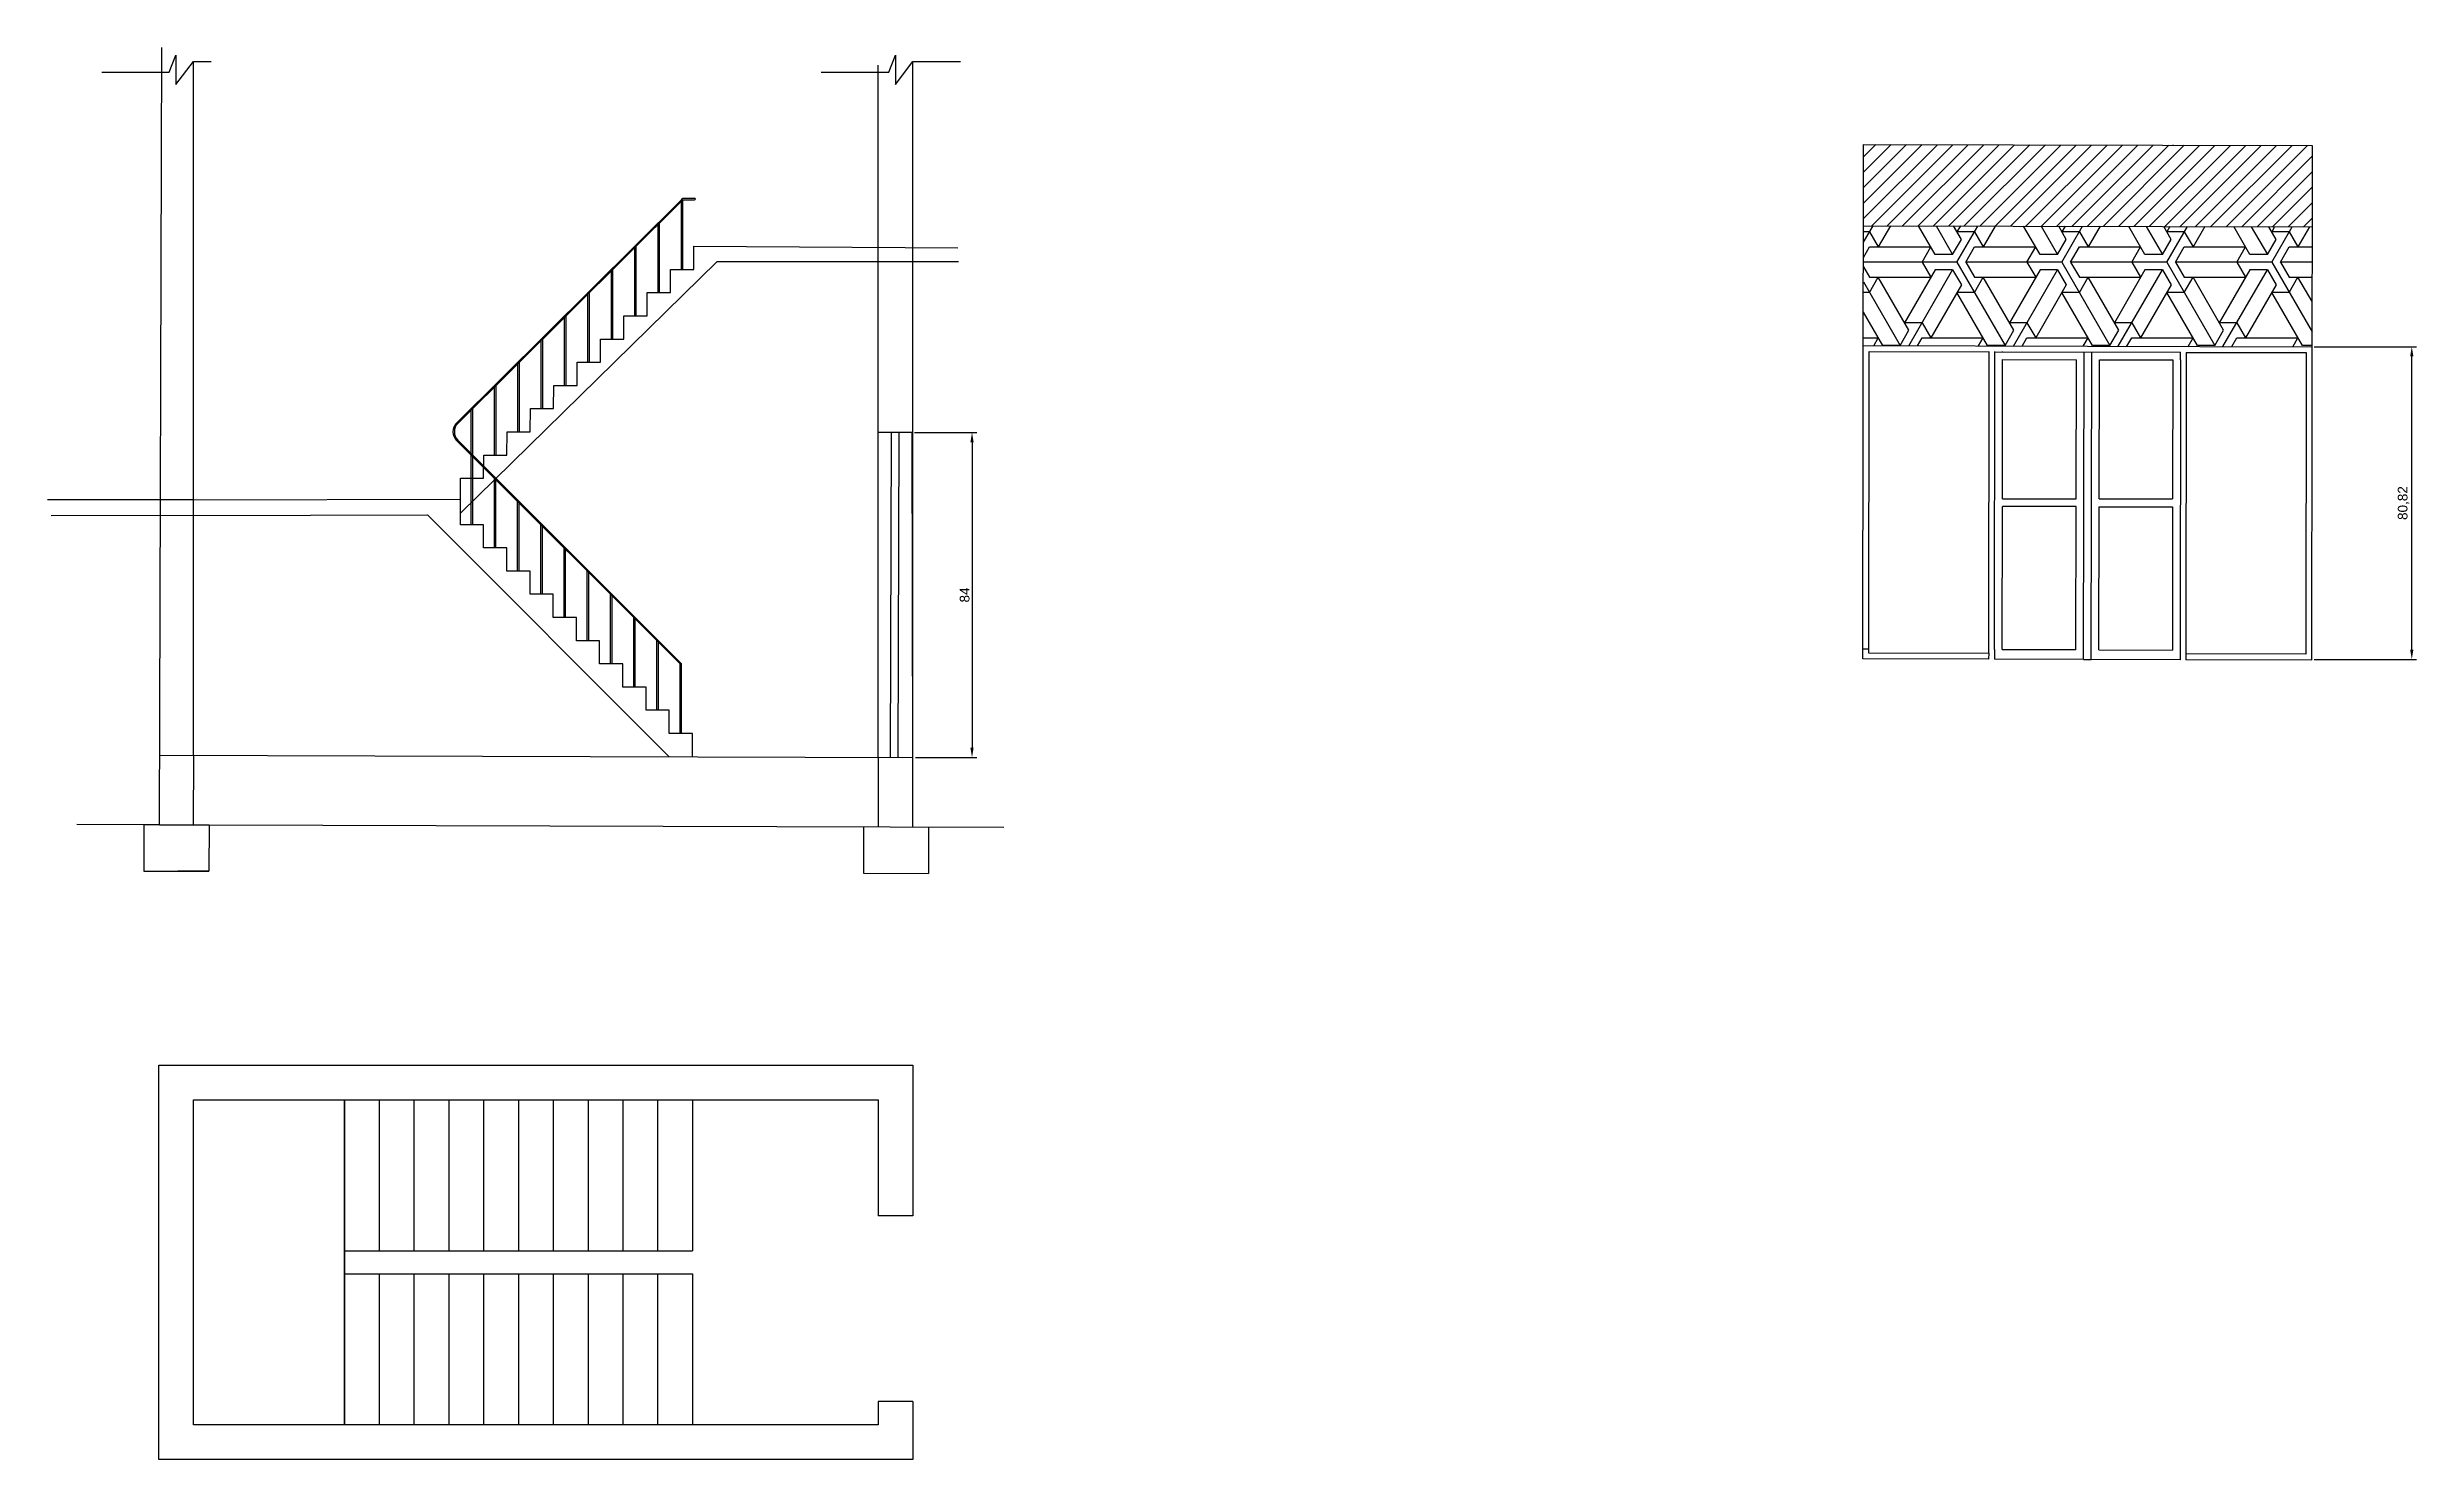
# Model space of a CAD drawing. Header units: inches. Extents: x 2132 to 5992, y 1615 to 3768.
# Drawn here: x 2829 to 3442, y 1687 to 2052 of the extents above; entities that cross this region are included whole.
import ezdxf

# ---------------------------------------------------------------- set-up
doc = ezdxf.new("R2010")
doc.units = ezdxf.units.IN
doc.styles.add('Annotative', font='arial.ttf')
doc.dimstyles.new('ISO-25', dxfattribs={"dimtxt": 2.5, "dimasz": 2.5, "dimexe": 1.25, "dimexo": 0.625, "dimtad": 1, "dimtxsty": 'Annotative', "dimcen": 2.5, "dimadec": 0, "dimazin": 0, "dimtfac": 1, "dimtmove": 0, "dimatfit": 3, "dimfxl": 1, "dimarcsym": 0})

msp = doc.modelspace()

# ---------------------------------------------------------------- blocks, each defined once
blk = doc.blocks.new('*D6')
at = {"color": 0, "lineweight": -2, "transparency": 16777216}
for p, q in [((3053.55, 1952.85), (3069.68, 1952.85)), ((3068.43, 1950.35), (3068.43, 1871.35)), ((3053.77, 1868.85), (3069.68, 1868.85))]:
    blk.add_line(p, q, dxfattribs=at)
at = {"color": 0, "transparency": 16777216}
for points in [[(3068.01, 1950.35), (3068.84, 1950.35), (3068.43, 1952.85)], [(3068.01, 1871.35), (3068.84, 1871.35), (3068.43, 1868.85)]]:
    blk.add_solid(points, dxfattribs=at)
at = {"layer": 'Defpoints', "color": 0, "transparency": 16777216}
for p in [(3052.93, 1952.85), (3053.14, 1868.85), (3068.43, 1868.85)]:
    blk.add_point(p, dxfattribs=at)
at = {"color": 0, "transparency": 16777216, "insert": (3066.53, 1910.85), "char_height": 2.5, "attachment_point": 5, "rotation": 90, "style": 'Annotative'}
blk.add_mtext('84', dxfattribs=at)
blk = doc.blocks.new('*D7')
at = {"color": 0, "lineweight": -2, "transparency": 16777216}
for p, q in [((3415.45, 1975.02), (3441.94, 1975.02)), ((3440.69, 1896.7), (3440.69, 1972.52)), ((3415.42, 1894.2), (3441.94, 1894.2))]:
    blk.add_line(p, q, dxfattribs=at)
at = {"color": 0, "transparency": 16777216}
for points in [[(3440.27, 1972.52), (3441.11, 1972.52), (3440.69, 1975.02)], [(3440.27, 1896.7), (3441.11, 1896.7), (3440.69, 1894.2)]]:
    blk.add_solid(points, dxfattribs=at)
at = {"layer": 'Defpoints', "color": 0, "transparency": 16777216}
for p in [(3414.83, 1975.02), (3440.69, 1975.02), (3414.79, 1894.2)]:
    blk.add_point(p, dxfattribs=at)
at = {"color": 0, "transparency": 16777216, "insert": (3438.56, 1934.61), "char_height": 2.5, "attachment_point": 5, "rotation": 90, "style": 'Annotative'}
blk.add_mtext('80,82', dxfattribs=at)

# ---------------------------------------------------------------- dimensions: what is measured, and where the dimension line sits
for base, p1, p2, picture, middle in [((3440.691, 1975.021), (3414.79, 1894.204), (3414.825, 1975.021), '*D7', (3438.564, 1934.612)), ((3068.427, 1868.851), (3052.928, 1952.851), (3053.143, 1868.851), '*D6', (3066.525, 1910.851))]:
    dim = msp.add_linear_dim(base=base, p1=p1, p2=p2, angle=90, dimstyle='ISO-25')
    dim.commit()
    dim.dimension.update_dxf_attribs({"geometry": picture, "text_midpoint": middle})

# ---------------------------------------------------------------- hatches: boundary and pattern name
h = msp.add_hatch()
h.set_pattern_fill('ANSI31', color=256, scale=0.89)
h.paths.add_polyline_path([(3414.955, 2027.021), (3298.956, 2027.31), (3298.93, 2006.31), (3414.929, 2006.021)])
h = msp.add_hatch()
h.set_pattern_fill('ESCHER', color=256, scale=0.89)
h.paths.add_polyline_path([(3414.929, 2006.021), (3298.93, 2006.31), (3298.891, 1975.31), (3414.891, 1975.021)])

# ---------------------------------------------------------------- linework, layer by layer
for p, q in [((2858.331, 1851.442), (2858.941, 2052.422)), ((2860.866, 2045.985), (2862.592, 2050.43)), ((2860.866, 2045.985), (2862.592, 2050.43)), ((2862.592, 2050.43), (2862.592, 2042.866)), ((2862.592, 2050.43), (2862.592, 2042.866)), ((2862.592, 2042.866), (2867.133, 2048.733)), ((2862.592, 2042.866), (2867.133, 2048.733)), ((2867.133, 2024.302), (2867.133, 2048.733)), ((2867.133, 2048.733), (2871.689, 2048.733)), ((2867.133, 2048.733), (2871.689, 2048.733)), ((3044.143, 1994.878), (3044.143, 2047.815)), ((3046.876, 2045.985), (3048.603, 2050.43)), ((3048.603, 2050.43), (3048.603, 2042.866)), ((3048.603, 2042.866), (3053.143, 2048.733)), ((3053.143, 1850.863), (3053.143, 2048.8)), ((3053.143, 2048.733), (3065.464, 2048.733)), ((2843.442, 2045.98), (2860.866, 2045.985)), ((2843.442, 2045.98), (2860.866, 2045.985)), ((3029.453, 2045.98), (3046.876, 2045.985)), ((2867.133, 1935.415), (2867.133, 2024.302)), ((3298.791, 1894.348), (3298.956, 2027.31)), ((3298.956, 2027.31), (3414.955, 2027.021)), ((3300.456, 2027.307), (3300.456, 2027.309)), ((3329.955, 2027.233), (3329.956, 2027.272)), ((3332.955, 2027.225), (3332.956, 2027.268)), ((3352.955, 2027.176), (3352.956, 2027.243)), ((3355.955, 2027.168), (3355.956, 2027.24)), ((3375.955, 2027.118), (3375.956, 2027.215)), ((3378.955, 2027.111), (3378.956, 2027.211)), ((3409.955, 2027.033), (3409.955, 2027.173)), ((3414.955, 2027.021), (3414.79, 1894.021)), ((2993.28, 2013.023), (2935.059, 1955.164)), ((2935.459, 1955.164), (2993.68, 2013.023)), ((2993.28, 2013.023), (2993.68, 2013.42)), ((2993.28, 1995.023), (2993.28, 2013.023)), ((2993.68, 2013.42), (2996.704, 2013.42)), ((2993.68, 1995.023), (2993.68, 2013.023)), ((2993.68, 2013.023), (2996.704, 2013.023)), ((2987.243, 1989.023), (2987.243, 2007.023)), ((2987.643, 1989.023), (2987.643, 2007.023)), ((3298.903, 2006.31), (3414.903, 2006.021)), ((2981.205, 1983.023), (2981.205, 2001.023)), ((2981.605, 1983.023), (2981.605, 2001.023)), ((2996.48, 1995.023), (2996.517, 2001.023)), ((2996.517, 2001.023), (3064.784, 2000.597)), ((3002.492, 1997.023), (2936.143, 1932.024)), ((2975.168, 1977.023), (2975.168, 1995.023)), ((2975.568, 1977.023), (2975.568, 1995.023)), ((2990.443, 1989.023), (2990.48, 1995.023)), ((2990.48, 1995.023), (2996.48, 1995.023)), ((3002.492, 1997.023), (3064.891, 1997.023)), ((3044.143, 1868.878), (3044.143, 1994.878)), ((2969.13, 1971.023), (2969.13, 1989.023)), ((2969.53, 1971.023), (2969.53, 1989.023)), ((2984.405, 1983.023), (2984.443, 1989.023)), ((2984.443, 1989.023), (2990.443, 1989.023)), ((2963.093, 1965.023), (2963.093, 1983.023)), ((2963.493, 1965.023), (2963.493, 1983.023)), ((2978.368, 1977.023), (2978.405, 1983.023)), ((2978.405, 1983.023), (2984.405, 1983.023)), ((2957.055, 1959.024), (2957.055, 1977.024)), ((2957.455, 1959.024), (2957.455, 1977.024)), ((2972.33, 1971.023), (2972.368, 1977.023)), ((2972.368, 1977.023), (2978.368, 1977.023)), ((3298.822, 1973.811), (3298.889, 1973.81)), ((3298.826, 1975.311), (3414.825, 1975.021)), ((3300.292, 1895.843), (3300.389, 1973.807)), ((3300.389, 1973.807), (3331.389, 1973.729)), ((3331.292, 1895.805), (3331.389, 1973.768)), ((3332.794, 1896.752), (3332.889, 1973.766)), ((3332.889, 1973.725), (3380.891, 1973.606)), ((3334.889, 1973.72), (3334.889, 1973.764)), ((3355.79, 1894.187), (3355.989, 1973.668)), ((3355.79, 1894.187), (3355.989, 1973.668)), ((3357.79, 1894.182), (3357.989, 1973.663)), ((3380.886, 1971.606), (3380.891, 1973.606)), ((3382.389, 1973.563), (3382.292, 1895.563)), ((3382.389, 1973.563), (3413.389, 1973.524)), ((3413.389, 1973.524), (3413.292, 1895.525)), ((2951.018, 1953.024), (2951.018, 1971.024)), ((2951.418, 1953.024), (2951.418, 1971.024)), ((2966.293, 1965.023), (2966.33, 1971.023)), ((2966.33, 1971.023), (2972.33, 1971.023)), ((3300.384, 1971.807), (3300.387, 1971.807)), ((3334.842, 1935.733), (3334.887, 1971.72)), ((3334.887, 1971.72), (3353.985, 1971.673)), ((3353.895, 1935.682), (3353.985, 1971.673)), ((3359.895, 1935.667), (3359.985, 1971.658)), ((3359.985, 1971.658), (3378.886, 1971.611)), ((3378.886, 1971.611), (3378.842, 1935.667)), ((3380.886, 1971.606), (3380.793, 1896.617)), ((2944.98, 1947.024), (2944.98, 1965.024)), ((2945.38, 1947.024), (2945.38, 1965.024)), ((2960.255, 1959.024), (2960.293, 1965.023)), ((2960.293, 1965.023), (2966.293, 1965.023)), ((2938.943, 1941.024), (2938.943, 1959.024)), ((2939.343, 1941.024), (2939.343, 1959.024)), ((2954.218, 1953.024), (2954.255, 1959.024)), ((2954.255, 1959.024), (2960.255, 1959.024)), ((2992.943, 1893.024), (2935.052, 1950.915)), ((2993.343, 1893.024), (2935.452, 1950.915)), ((2948.18, 1947.024), (2948.218, 1953.024)), ((2948.218, 1953.024), (2954.218, 1953.024)), ((3052.928, 1952.851), (3044.143, 1952.851)), ((3047.536, 1952.854), (3047.281, 1868.869)), ((3049.536, 1952.848), (3049.281, 1868.863)), ((3053.143, 1868.851), (3052.928, 1952.851)), ((2942.143, 1941.024), (2942.18, 1947.024)), ((2942.18, 1947.024), (2948.18, 1947.024)), ((2936.143, 1935.024), (2936.143, 1941.024)), ((2936.143, 1941.024), (2942.143, 1941.024)), ((2938.943, 1929.024), (2938.943, 1941.024)), ((2939.343, 1929.024), (2939.343, 1941.024)), ((2944.943, 1923.024), (2944.943, 1941.024)), ((2945.343, 1923.024), (2945.343, 1941.024)), ((2867.133, 1935.415), (2829.352, 1935.415)), ((2867.143, 1931.415), (2830.309, 1931.319)), ((2867.133, 1935.415), (2936.143, 1935.596)), ((2867.143, 1931.415), (2867.143, 1935.415)), ((2867.143, 1931.415), (2927.593, 1931.573)), ((2867.143, 1869.415), (2867.143, 1931.415)), ((2927.593, 1931.573), (2990.143, 1869.042)), ((2936.143, 1929.024), (2936.143, 1935.024)), ((2950.943, 1917.024), (2950.943, 1935.024)), ((2951.343, 1917.024), (2951.343, 1935.024)), ((3300.338, 1933.825), (3300.34, 1933.825)), ((3334.794, 1896.749), (3334.839, 1933.733)), ((3353.89, 1933.682), (3334.839, 1933.706)), ((3334.842, 1935.733), (3353.895, 1935.683)), ((3353.797, 1896.692), (3353.89, 1933.682)), ((3359.797, 1896.677), (3359.89, 1933.667)), ((3359.89, 1933.667), (3378.839, 1933.616)), ((3359.895, 1935.667), (3378.842, 1935.667)), ((3378.839, 1933.616), (3378.793, 1896.619)), ((3413.342, 1935.525), (3413.343, 1935.525)), ((2942.143, 1929.024), (2936.143, 1929.024)), ((2942.143, 1923.024), (2942.143, 1929.024)), ((2956.943, 1911.024), (2956.943, 1929.024)), ((2957.343, 1911.024), (2957.343, 1929.024)), ((2948.143, 1923.024), (2942.143, 1923.024)), ((2948.143, 1917.024), (2948.143, 1923.024)), ((2962.943, 1905.024), (2962.943, 1923.024)), ((2963.343, 1905.024), (2963.343, 1923.024)), ((2954.143, 1917.024), (2948.143, 1917.024)), ((2954.143, 1911.024), (2954.143, 1917.024)), ((2968.943, 1899.024), (2968.943, 1917.024)), ((2969.343, 1899.024), (2969.343, 1917.024)), ((2960.143, 1911.024), (2954.143, 1911.024)), ((2960.143, 1905.024), (2960.143, 1911.024)), ((2974.943, 1893.024), (2974.943, 1911.024)), ((2975.343, 1893.024), (2975.343, 1911.024)), ((2966.143, 1905.024), (2960.143, 1905.024)), ((2966.143, 1899.024), (2966.143, 1905.024)), ((2980.943, 1887.024), (2980.943, 1905.024)), ((2981.343, 1887.024), (2981.343, 1905.024)), ((2972.143, 1899.024), (2966.143, 1899.024)), ((2972.143, 1893.024), (2972.143, 1899.024)), ((2978.143, 1893.024), (2972.143, 1893.024)), ((2978.143, 1887.024), (2978.143, 1893.024)), ((2986.943, 1881.024), (2986.943, 1899.024)), ((2987.343, 1881.024), (2987.343, 1899.024)), ((2992.943, 1875.024), (2992.943, 1893.024)), ((2993.343, 1875.024), (2993.343, 1893.024)), ((3331.288, 1894.256), (3298.791, 1894.348)), ((3300.294, 1896.843), (3298.798, 1896.848)), ((3331.292, 1895.756), (3300.292, 1895.843)), ((3331.292, 1895.805), (3331.288, 1894.256)), ((3332.794, 1896.752), (3332.787, 1894.252)), ((3355.79, 1894.187), (3332.787, 1894.252)), ((3334.794, 1896.749), (3353.798, 1896.749)), ((3355.79, 1894.187), (3357.79, 1894.181)), ((3380.786, 1894.117), (3357.79, 1894.181)), ((3359.797, 1896.677), (3378.793, 1896.619)), ((3380.793, 1896.617), (3380.786, 1894.117)), ((3380.792, 1895.617), (3380.791, 1895.617)), ((3380.792, 1895.617), (3380.792, 1895.565)), ((3382.292, 1895.563), (3382.288, 1894.112)), ((3414.79, 1894.021), (3382.288, 1894.112)), ((3413.292, 1895.525), (3382.292, 1895.612)), ((3413.29, 1894.025), (3413.29, 1894.023)), ((3414.794, 1895.521), (3414.792, 1895.521)), ((3414.797, 1896.521), (3414.793, 1896.521)), ((2984.143, 1887.024), (2978.143, 1887.024)), ((2984.143, 1881.024), (2984.143, 1887.024)), ((2990.143, 1881.024), (2984.143, 1881.024)), ((2990.143, 1875.024), (2990.143, 1881.024)), ((2996.143, 1875.024), (2990.143, 1875.024)), ((2996.143, 1869.024), (2996.143, 1875.024)), ((2858.386, 1869.442), (3053.143, 1868.851)), ((2867.143, 1869.415), (2867.088, 1851.415)), ((3044.143, 1868.878), (3044.143, 1850.89)), ((2854.331, 1851.454), (2836.949, 1851.507)), ((2854.331, 1851.454), (2854.295, 1839.454)), ((2858.331, 1851.442), (2854.331, 1851.454)), ((2858.331, 1851.442), (2871.143, 1851.403)), ((2867.143, 1851.415), (2871.143, 1851.415)), ((2871.143, 1851.415), (2871.107, 1839.403)), ((2871.143, 1851.415), (3076.623, 1850.792)), ((3040.386, 1850.902), (3040.35, 1838.902)), ((3057.198, 1850.863), (3057.161, 1838.851)), ((2854.295, 1839.454), (2871.107, 1839.403)), ((2858.295, 1839.442), (2871.107, 1839.403)), ((2871.107, 1839.403), (2863.107, 1839.403)), ((3040.35, 1838.902), (3057.161, 1838.851)), ((2867.143, 1780.301), (3044.143, 1780.301)), ((2867.143, 1696.301), (2867.143, 1780.301)), ((2906.143, 1780.301), (2906.143, 1696.301)), ((2906.143, 1696.301), (2906.143, 1780.301)), ((2915.143, 1780.301), (2915.143, 1741.301)), ((2924.143, 1780.301), (2924.143, 1741.301)), ((2933.143, 1780.301), (2933.143, 1741.301)), ((2942.143, 1780.301), (2942.143, 1741.301)), ((2951.143, 1780.301), (2951.143, 1741.301)), ((2960.143, 1780.301), (2960.143, 1741.301)), ((2969.143, 1780.301), (2969.143, 1741.301)), ((2978.143, 1780.301), (2978.143, 1741.301)), ((2987.143, 1780.301), (2987.143, 1741.301)), ((2996.143, 1780.301), (2996.143, 1741.301)), ((3044.143, 1780.301), (3044.143, 1750.301)), ((3053.143, 1750.301), (3044.143, 1750.301)), ((2906.143, 1741.301), (2996.143, 1741.301)), ((2906.143, 1735.301), (2996.143, 1735.301)), ((2915.143, 1735.301), (2915.143, 1696.301)), ((2924.143, 1735.301), (2924.143, 1696.301)), ((2933.143, 1735.301), (2933.143, 1696.301)), ((2942.143, 1735.301), (2942.143, 1696.301)), ((2951.143, 1735.301), (2951.143, 1696.301)), ((2960.143, 1735.301), (2960.143, 1696.301)), ((2969.143, 1735.301), (2969.143, 1696.301)), ((2978.143, 1735.301), (2978.143, 1696.301)), ((2987.143, 1735.301), (2987.143, 1696.301)), ((2996.143, 1735.301), (2996.143, 1696.301)), ((3053.143, 1702.301), (3044.143, 1702.301)), ((3044.143, 1702.301), (3044.143, 1696.301)), ((3044.143, 1696.301), (2867.143, 1696.301))]:
    msp.add_line(p, q)
msp.add_lwpolyline([(3053.143, 1702.301), (3053.143, 1687.301), (2858.143, 1687.301), (2858.143, 1789.301), (3053.143, 1789.301), (3053.143, 1750.301)])
for centre, radius, start, end in [((2996.704, 2013.222), 0.199, 270, 90), ((2937.174, 1953.036), 3, 134.821212, 225), ((2937.574, 1953.036), 3, 134.821212, 225)]:
    msp.add_arc(centre, radius, start, end)

msp.set_redraw_order([(e.dxf.handle, doc.entitydb.next_handle()) for e in msp.query("TEXT MTEXT ATTDEF DIMENSION ARC_DIMENSION")])  # texts and dimensions are drawn at this point

doc.saveas('drawing.dxf')
